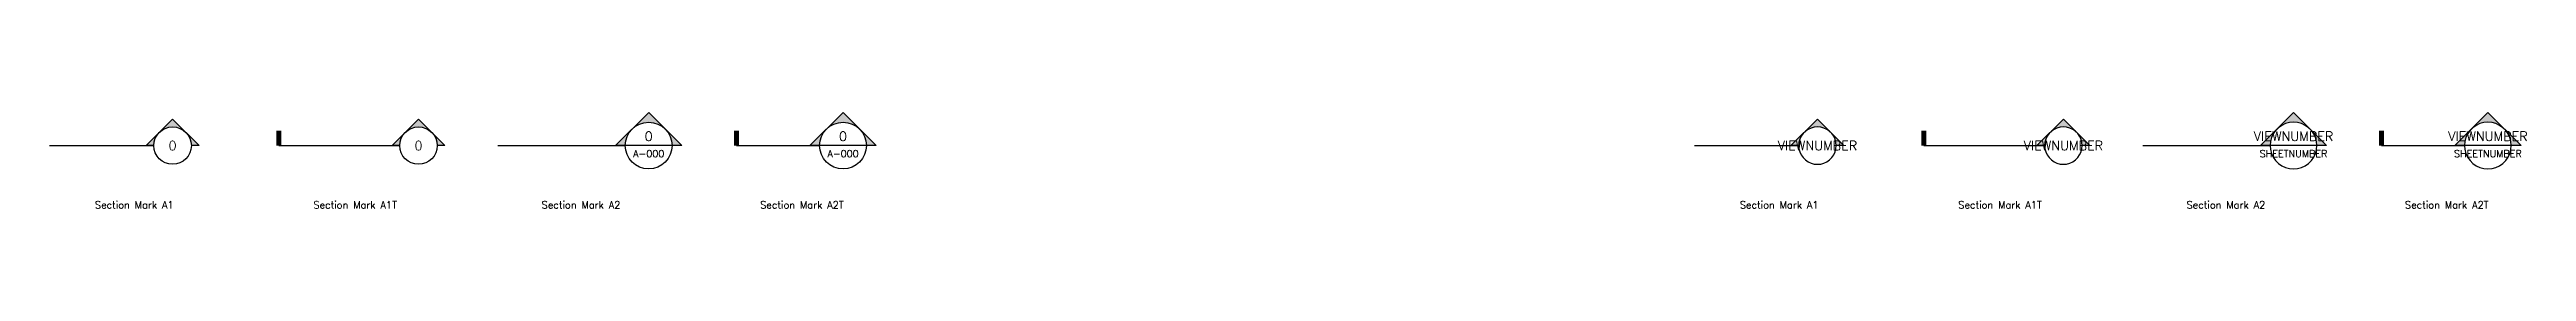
# Model space of a CAD drawing. Header units: millimetres. Extents: x -1452 to 198559, y -2095 to 85627.
# Drawn here: x -43 to 79279, y 9503 to 12583 of the extents above; entities that cross this region are included whole.
import ezdxf
from ezdxf.enums import TextEntityAlignment as Align

# ---------------------------------------------------------------- set-up
doc = ezdxf.new("R2010")
doc.units = ezdxf.units.MM
doc.header["$LTSCALE"] = 0.5
doc.set_wipeout_variables(frame=1)
doc.layers.add('A060A', color=191, linetype='Continuous', lineweight=25)
doc.styles.add('Arch-Dim', font='romans.shx', dxfattribs={"width": 0.75})
doc.styles.add('RomanS', font='romans.shx')

msp = doc.modelspace()

# ---------------------------------------------------------------- texts
at = {"style": 'RomanS'}
for s, p in [('Section Mark A1', (3931, 9503)), ('Section Mark A1T', (11084, 9503)), ('Section Mark A2', (18237, 9503)), ('Section Mark A2T', (25391, 9503)), ('Section Mark A1', (56607, 9503)), ('Section Mark A1T', (63760, 9503)), ('Section Mark A2', (70913, 9503)), ('Section Mark A2T', (78066, 9503))]:
    msp.add_text(s, height=228.6, dxfattribs=at).set_placement(p, align=Align.RIGHT)

# ---------------------------------------------------------------- blocks, each defined once
blk = doc.blocks.new('Anno_Section_A1_large')
at = {"color": 0, "linetype": 'ByBlock', "lineweight": -2}
blk.add_circle((0, 0), 2.67, dxfattribs=at)
at = {"color": 0, "linetype": 'ByBlock', "lineweight": -2, "style": 'RomanS'}
blk.add_attdef('NUMBER', text='', height=1.33, dxfattribs=at).set_placement((0, 0), align=Align.MIDDLE)
blk = doc.blocks.new('Anno_Arrow_A1_large')
at = {"linetype": 'ByBlock', "lineweight": -2}
h = blk.add_hatch(color=0, dxfattribs=at)
h.paths.add_polyline_path([(-1.89, 1.89), (-3.77, 0), (-2.67, 0, -0.198912)])
h.paths.add_polyline_path([(0, 3.77), (-1.89, 1.89, -0.414214), (1.89, 1.89)])
h.paths.add_polyline_path([(2.53, 1.24), (2.39, 1.17, -0.114349), (2.67, 0), (3.77, 0)])
h.paths.add_polyline_path([(1.89, 1.89, -0.082683), (2.39, 1.17), (2.53, 1.24)])
at = {"color": 0, "linetype": 'ByBlock', "lineweight": -2}
blk.add_lwpolyline([(-2.67, 0), (-3.77, 0), (0, 3.77), (3.77, 0), (2.67, 0)], dxfattribs=at)
blk = doc.blocks.new('*U25')
at = {"layer": 'A060A'}
blk.add_lwpolyline([(0, 0, 1.5875, 1.5875, 0), (0, 4.7625, 0, 0, 0)], format="xyseb", dxfattribs=at)
blk = doc.blocks.new('Anno_Section_A2_large')
at = {"color": 0, "linetype": 'ByBlock', "lineweight": -2}
blk.add_line((3.33, 0), (-3.33, 0), dxfattribs=at)
blk.add_circle((0, 0), 3.33, dxfattribs=at)
at = {"color": 0, "linetype": 'ByBlock', "lineweight": -2, "style": 'RomanS'}
blk.add_attdef('NUMBER', text='', height=1.33, dxfattribs=at).set_placement((0, 0.67), align=Align.CENTER)
blk.add_attdef('SHEET', text='', height=1, dxfattribs=at).set_placement((0, -0.67), align=Align.TOP_CENTER)
blk = doc.blocks.new('Anno_Arrow_A2_large')
at = {"linetype": 'ByBlock', "lineweight": -2}
h = blk.add_hatch(color=0, dxfattribs=at)
h.paths.add_polyline_path([(-2.36, 2.36), (-4.71, 0), (-3.33, 0, -0.198912)])
h.paths.add_polyline_path([(0, 4.71), (-2.36, 2.36, -0.414214), (2.36, 2.36)])
h.paths.add_polyline_path([(3.16, 1.55), (2.99, 1.47, -0.114349), (3.33, 0), (4.71, 0)])
h.paths.add_polyline_path([(2.36, 2.36, -0.082683), (2.99, 1.47), (3.16, 1.55)])
at = {"color": 0, "linetype": 'ByBlock', "lineweight": -2}
blk.add_lwpolyline([(-3.33, 0), (-4.71, 0), (0, 4.71), (4.71, 0), (3.33, 0)], dxfattribs=at)
blk = doc.blocks.new('*U26')
at = {"layer": 'A060A'}
blk.add_lwpolyline([(0, 0, 1.5875, 1.5875, 0), (0, 4.7625, 0, 0, 0)], format="xyseb", dxfattribs=at)
blk = doc.blocks.new('Anno_Section_A1_large_wo')
at = {"color": 0}
blk.add_wipeout([(2.67, 0), (2.63, 0.46), (2.51, 0.91), (2.31, 1.33), (2.04, 1.71), (1.71, 2.04), (1.33, 2.31), (0.91, 2.51), (0.46, 2.63), (0, 2.67), (-0.46, 2.63), (-0.91, 2.51), (-1.33, 2.31), (-1.71, 2.04), (-2.04, 1.71), (-2.31, 1.33), (-2.51, 0.91), (-2.63, 0.46), (-2.67, 0), (-2.63, -0.46), (-2.51, -0.91), (-2.31, -1.33), (-2.04, -1.71), (-1.71, -2.04), (-1.33, -2.31), (-0.91, -2.51), (-0.46, -2.63), (0, -2.67), (0.46, -2.63), (0.91, -2.51), (1.33, -2.31), (1.71, -2.04), (2.04, -1.71), (2.31, -1.33), (2.51, -0.91), (2.63, -0.46)], dxfattribs=at)
blk.add_lwpolyline([(2.67, 0), (2.63, 0.46), (2.51, 0.91), (2.31, 1.33), (2.04, 1.71), (1.71, 2.04), (1.33, 2.31), (0.91, 2.51), (0.46, 2.63), (0, 2.67), (-0.46, 2.63), (-0.91, 2.51), (-1.33, 2.31), (-1.71, 2.04), (-2.04, 1.71), (-2.31, 1.33), (-2.51, 0.91), (-2.63, 0.46), (-2.67, 0), (-2.63, -0.46), (-2.51, -0.91), (-2.31, -1.33), (-2.04, -1.71), (-1.71, -2.04), (-1.33, -2.31), (-0.91, -2.51), (-0.46, -2.63), (0, -2.67), (0.46, -2.63), (0.91, -2.51), (1.33, -2.31), (1.71, -2.04), (2.04, -1.71), (2.31, -1.33), (2.51, -0.91), (2.63, -0.46)], close=True, dxfattribs=at)
at = {"color": 0, "linetype": 'ByBlock', "lineweight": -2, "style": 'RomanS'}
blk.add_attdef('NUMBER', text='', height=1.33, dxfattribs=at).set_placement((0, 0), align=Align.MIDDLE)
blk = doc.blocks.new('*U103')
at = {"layer": 'A060A'}
blk.add_lwpolyline([(0, 0, 1.5875, 1.5875, 0), (0, 4.7625, 0, 0, 0)], format="xyseb", dxfattribs=at)
blk = doc.blocks.new('Anno_Section_A2_large_wo')
blk.add_wipeout([(3.33, 0), (3.28, 0.58), (3.13, 1.14), (2.89, 1.67), (2.55, 2.14), (2.14, 2.55), (1.67, 2.89), (1.14, 3.13), (0.58, 3.28), (0, 3.33), (-0.58, 3.28), (-1.14, 3.13), (-1.67, 2.89), (-2.14, 2.55), (-2.55, 2.14), (-2.89, 1.67), (-3.13, 1.14), (-3.28, 0.58), (-3.33, 0), (-3.28, -0.58), (-3.13, -1.14), (-2.89, -1.67), (-2.55, -2.14), (-2.14, -2.55), (-1.67, -2.89), (-1.14, -3.13), (-0.58, -3.28), (0, -3.33), (0.58, -3.28), (1.14, -3.13), (1.67, -2.89), (2.14, -2.55), (2.55, -2.14), (2.89, -1.67), (3.13, -1.14), (3.28, -0.58)])
at = {"color": 0, "linetype": 'ByBlock', "lineweight": -2}
blk.add_line((3.33, 0), (-3.33, 0), dxfattribs=at)
blk.add_lwpolyline([(3.33, 0), (3.28, 0.58), (3.13, 1.14), (2.89, 1.67), (2.55, 2.14), (2.14, 2.55), (1.67, 2.89), (1.14, 3.13), (0.58, 3.28), (0, 3.33), (-0.58, 3.28), (-1.14, 3.13), (-1.67, 2.89), (-2.14, 2.55), (-2.55, 2.14), (-2.89, 1.67), (-3.13, 1.14), (-3.28, 0.58), (-3.33, 0), (-3.28, -0.58), (-3.13, -1.14), (-2.89, -1.67), (-2.55, -2.14), (-2.14, -2.55), (-1.67, -2.89), (-1.14, -3.13), (-0.58, -3.28), (0, -3.33), (0.58, -3.28), (1.14, -3.13), (1.67, -2.89), (2.14, -2.55), (2.55, -2.14), (2.89, -1.67), (3.13, -1.14), (3.28, -0.58)], close=True)
at = {"color": 0, "linetype": 'ByBlock', "lineweight": -2, "style": 'RomanS'}
blk.add_attdef('NUMBER', text='', height=1.33, dxfattribs=at).set_placement((0, 0.67), align=Align.CENTER)
blk.add_attdef('SHEET', text='', height=1, dxfattribs=at).set_placement((0, -0.67), align=Align.TOP_CENTER)
blk = doc.blocks.new('*U104')
at = {"layer": 'A060A'}
blk.add_lwpolyline([(0, 0, 1.5875, 1.5875, 0), (0, 4.7625, 0, 0, 0)], format="xyseb", dxfattribs=at)

# ---------------------------------------------------------------- linework, layer by layer
at = {"layer": 'A060A'}
for points in [[(-43, 11522), (3298, 11522)], [(7302, 11522), (11173, 11522)], [(14319, 11522), (18395, 11522)], [(21958, 11522), (24619, 11522)]]:
    msp.add_lwpolyline(points, dxfattribs=at)

# ---------------------------------------------------------------- block references
at = {"xscale": 100, "yscale": 100, "zscale": 100}
for name, p in [('*U25', (59977, 11522)), ('*U26', (74633, 11522))]:
    msp.add_blockref(name, p, dxfattribs=at)
at = {"layer": 'A060A'}
for name, p, xscale, yscale, zscale in [('Anno_Arrow_A1_large', (3898, 11522), 225, 225, 225), ('*U25', (7302, 11522), 100, 100, 100), ('Anno_Arrow_A1_large', (11773, 11522), 225, 225, 225), ('Anno_Arrow_A2_large', (19145, 11522), 225, 225, 225), ('*U26', (21958, 11522), 100, 100, 100), ('Anno_Arrow_A2_large', (25369, 11522), 225, 225, 225), ('*U103', (59977, 11522), 100, 100, 100), ('*U104', (74633, 11522), 100, 100, 100)]:
    msp.add_blockref(name, p, dxfattribs=dict(at, xscale=xscale, yscale=yscale, zscale=zscale))
ref = msp.add_blockref('Anno_Section_A1_large', (3898, 11522), dxfattribs=dict(at, xscale=225, yscale=225, zscale=225))
ref.add_attrib('NUMBER', '0', dxfattribs={"layer": '0', "color": 0, "linetype": 'ByBlock', "lineweight": -2, "height": 300, "style": 'Arch-Dim'}).set_placement((3898, 11522), align=Align.MIDDLE)
ref = msp.add_blockref('Anno_Section_A1_large', (11773, 11522), dxfattribs=dict(at, xscale=225, yscale=225, zscale=225))
ref.add_attrib('NUMBER', '0', dxfattribs={"layer": '0', "color": 0, "linetype": 'ByBlock', "lineweight": -2, "height": 300, "style": 'Arch-Dim'}).set_placement((11773, 11522), align=Align.MIDDLE)
ref = msp.add_blockref('Anno_Section_A2_large', (19145, 11522), dxfattribs=dict(at, xscale=225, yscale=225, zscale=225))
ref.add_attrib('SHEET', 'A-000', dxfattribs={"layer": '0', "color": 0, "linetype": 'ByBlock', "lineweight": -2, "height": 225, "style": 'Arch-Dim'}).set_placement((19145, 11372), align=Align.TOP_CENTER)
ref.add_attrib('NUMBER', '0', dxfattribs={"layer": '0', "color": 0, "linetype": 'ByBlock', "lineweight": -2, "height": 300, "style": 'Arch-Dim'}).set_placement((19145, 11672), align=Align.CENTER)
ref = msp.add_blockref('Anno_Section_A2_large', (25369, 11522), dxfattribs=dict(at, xscale=225, yscale=225, zscale=225))
ref.add_attrib('SHEET', 'A-000', dxfattribs={"layer": '0', "color": 0, "linetype": 'ByBlock', "lineweight": -2, "height": 225, "style": 'Arch-Dim'}).set_placement((25369, 11372), align=Align.TOP_CENTER)
ref.add_attrib('NUMBER', '0', dxfattribs={"layer": '0', "color": 0, "linetype": 'ByBlock', "lineweight": -2, "height": 300, "style": 'Arch-Dim'}).set_placement((25369, 11672), align=Align.CENTER)
ref = msp.add_blockref('Anno_Section_A1_large_wo', (56574, 11522), dxfattribs=dict(at, xscale=225, yscale=225, zscale=225))
ref.add_attrib('NUMBER', 'VIEWNUMBER', dxfattribs={"layer": '0', "color": 0, "linetype": 'ByBlock', "lineweight": -2, "height": 300, "style": 'Arch-Dim'}).set_placement((56574, 11522), align=Align.MIDDLE)
ref = msp.add_blockref('Anno_Section_A1_large_wo', (64449, 11522), dxfattribs=dict(at, xscale=225, yscale=225, zscale=225))
ref.add_attrib('NUMBER', 'VIEWNUMBER', dxfattribs={"layer": '0', "color": 0, "linetype": 'ByBlock', "lineweight": -2, "height": 300, "style": 'Arch-Dim'}).set_placement((64449, 11522), align=Align.MIDDLE)
ref = msp.add_blockref('Anno_Section_A2_large_wo', (71820, 11522), dxfattribs=dict(at, xscale=225, yscale=225, zscale=225))
ref.add_attrib('SHEET', 'SHEETNUMBER', dxfattribs={"layer": '0', "color": 0, "linetype": 'ByBlock', "lineweight": -2, "height": 225, "style": 'Arch-Dim'}).set_placement((71820, 11372), align=Align.TOP_CENTER)
ref.add_attrib('NUMBER', 'VIEWNUMBER', dxfattribs={"layer": '0', "color": 0, "linetype": 'ByBlock', "lineweight": -2, "height": 300, "style": 'Arch-Dim'}).set_placement((71820, 11672), align=Align.CENTER)
ref = msp.add_blockref('Anno_Section_A2_large_wo', (78045, 11522), dxfattribs=dict(at, xscale=225, yscale=225, zscale=225))
ref.add_attrib('SHEET', 'SHEETNUMBER', dxfattribs={"layer": '0', "color": 0, "linetype": 'ByBlock', "lineweight": -2, "height": 225, "style": 'Arch-Dim'}).set_placement((78045, 11372), align=Align.TOP_CENTER)
ref.add_attrib('NUMBER', 'VIEWNUMBER', dxfattribs={"layer": '0', "color": 0, "linetype": 'ByBlock', "lineweight": -2, "height": 300, "style": 'Arch-Dim'}).set_placement((78045, 11672), align=Align.CENTER)

msp.set_redraw_order([(e.dxf.handle, doc.entitydb.next_handle()) for e in msp.query("TEXT MTEXT ATTDEF DIMENSION ARC_DIMENSION")])  # texts and dimensions are drawn at this point

# ---------------------------------------------------------------- next in the draw order: linework, layer by layer
at = {"layer": 'A060A'}
for points in [[(52633, 11522), (55974, 11522)], [(59977, 11522), (63849, 11522)], [(66995, 11522), (71070, 11522)], [(74633, 11522), (77295, 11522)]]:
    msp.add_lwpolyline(points, dxfattribs=at)

# ---------------------------------------------------------------- next in the draw order: block references
at = {"layer": 'A060A', "xscale": 225, "yscale": 225, "zscale": 225}
for name, p in [('Anno_Arrow_A1_large', (56574, 11522)), ('Anno_Arrow_A1_large', (64449, 11522)), ('Anno_Arrow_A2_large', (71820, 11522)), ('Anno_Arrow_A2_large', (78045, 11522))]:
    msp.add_blockref(name, p, dxfattribs=at)

doc.saveas('drawing.dxf')
